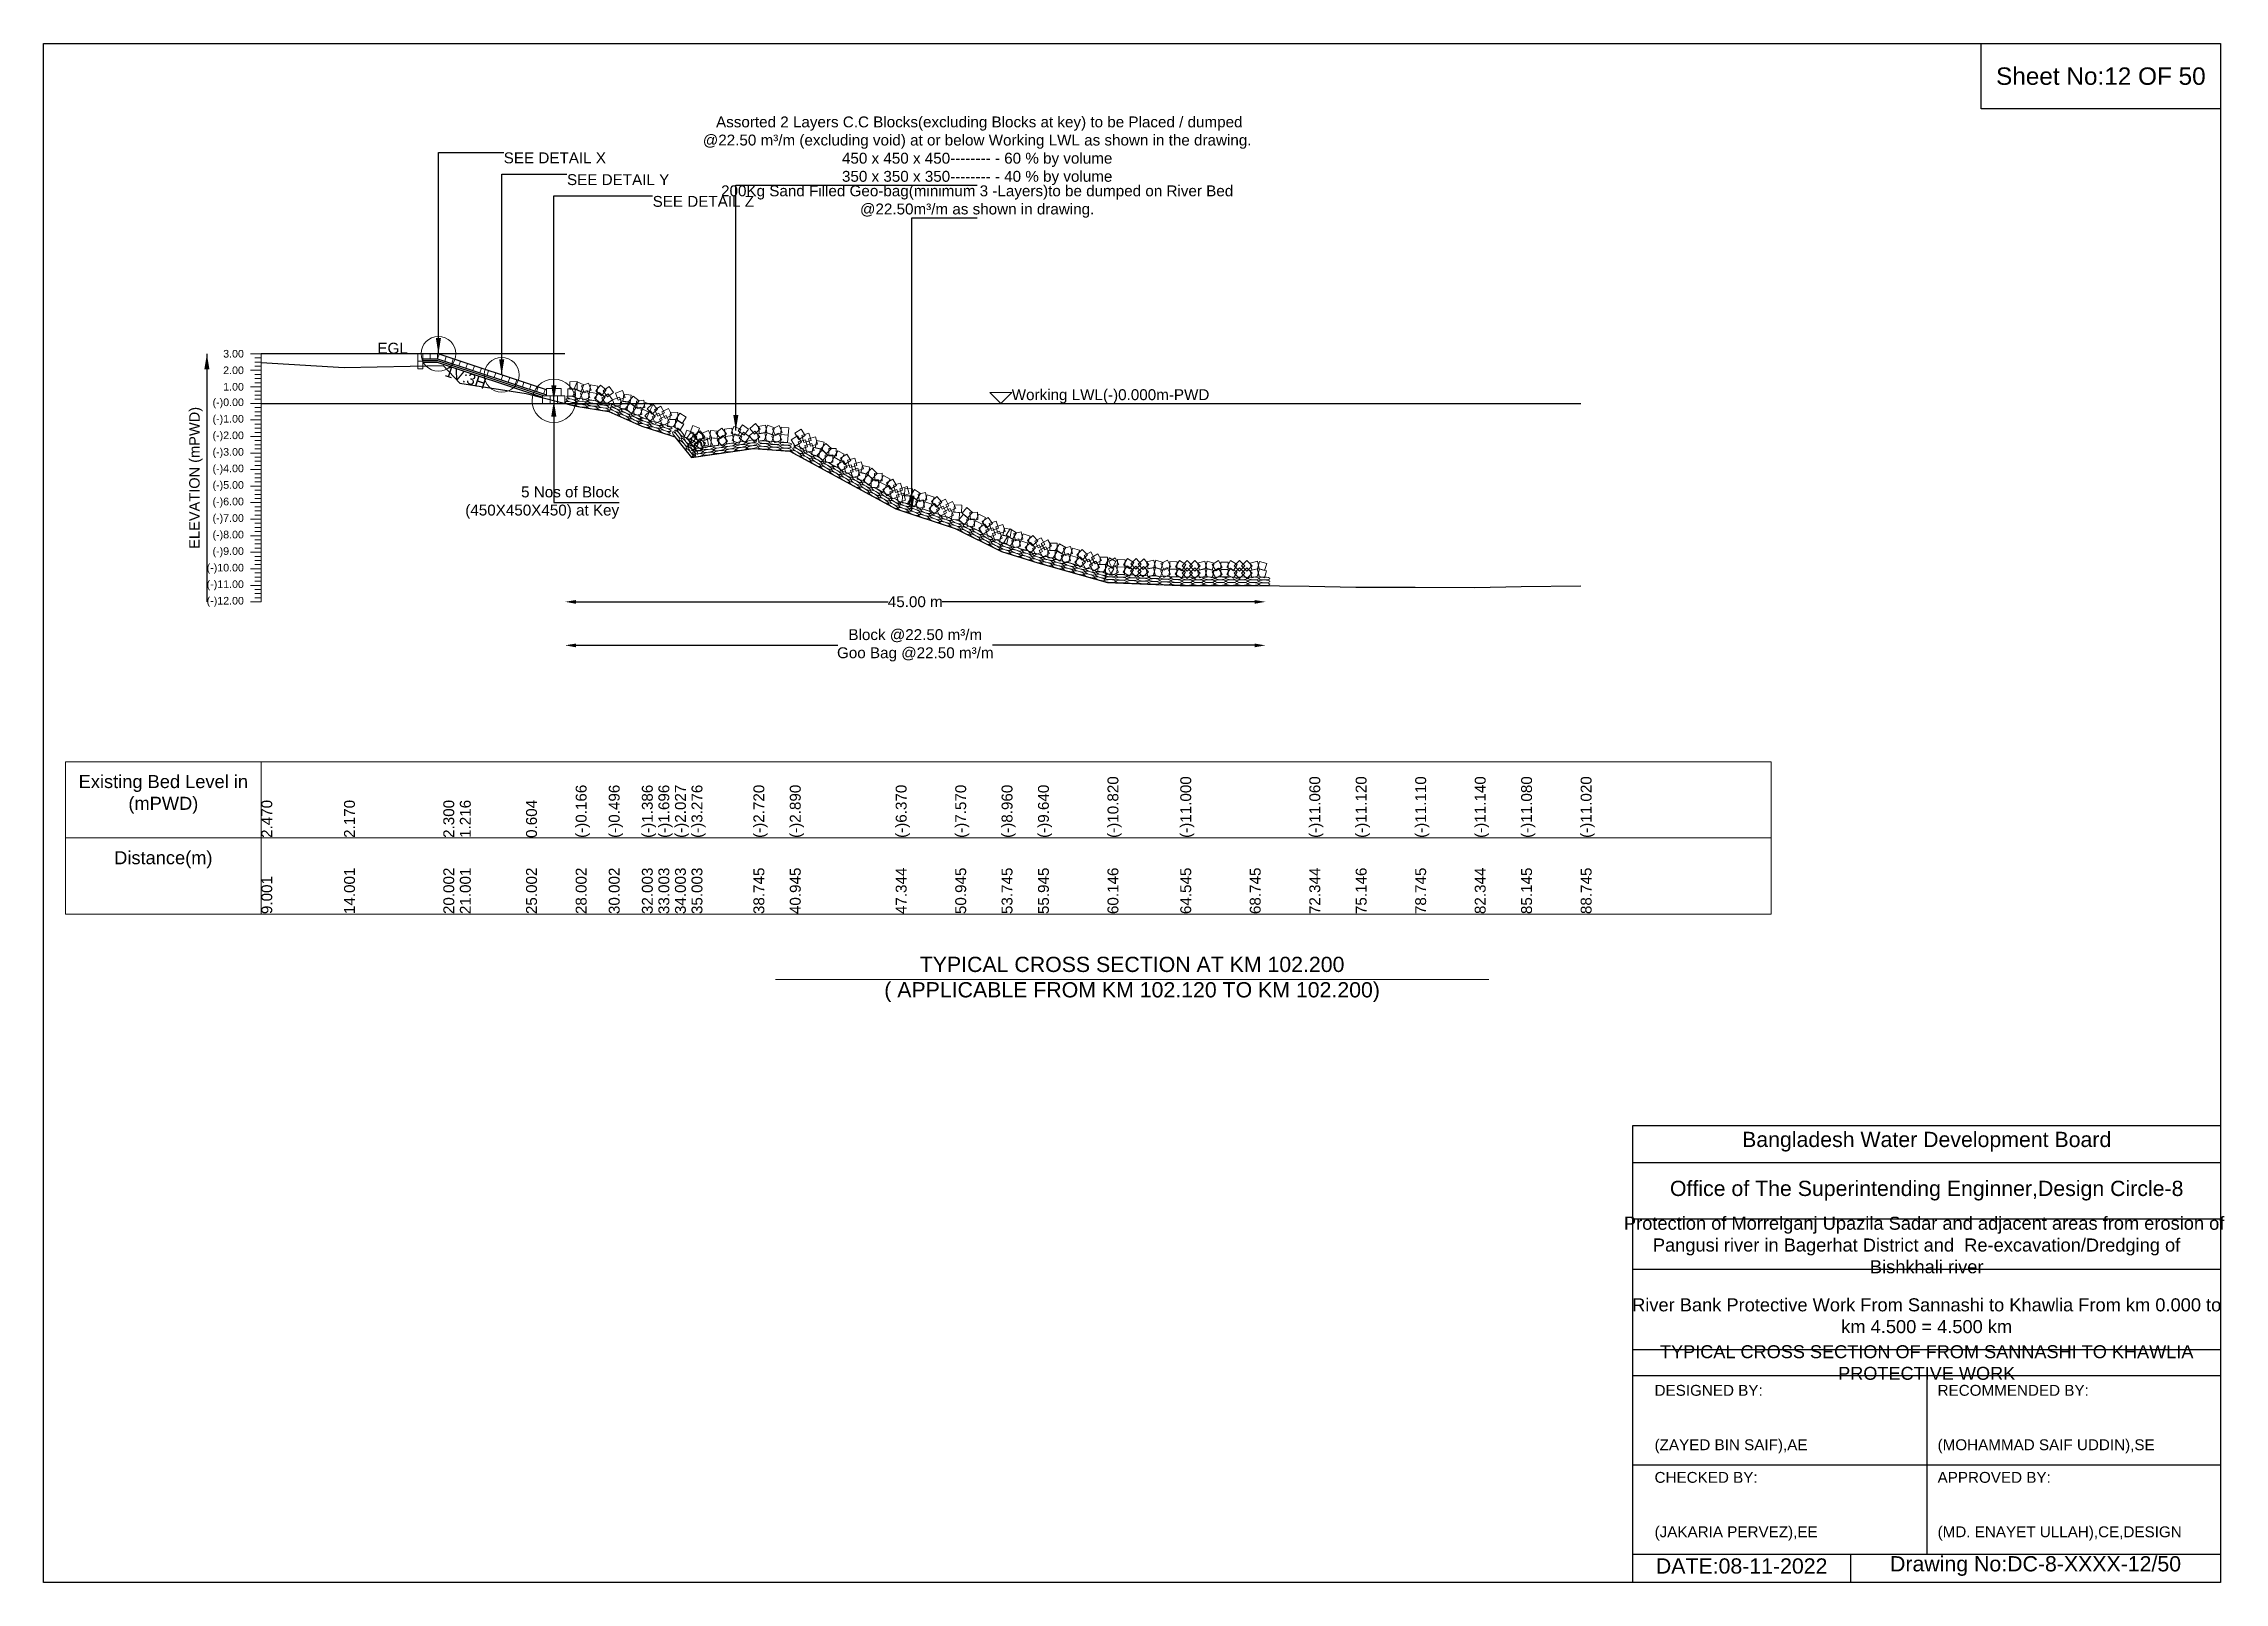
# Model space of a CAD drawing. Header units: inches. Extents: x 89000 to 845017, y -7071 to 0.
# Drawn here: x 265000 to 275017, y -7071 to 0 of the extents above; entities that cross this region are included whole.
import ezdxf

# ---------------------------------------------------------------- set-up
doc = ezdxf.new("R2010")
doc.units = ezdxf.units.IN
doc.header["$LTSCALE"] = 7
doc.header["$MEASUREMENT"] = 0
for name, color, linetype, lineweight in [('Cross section Data Border', 7, 'Continuous', 9), ('Cross Section Labels', 7, 'Continuous', 9), ('Existing_Bed_Level for Xsection', 7, 'Continuous', 25), ('Long Section Labels', 7, 'Continuous', 9)]:
    doc.layers.add(name, color=color, linetype=linetype, lineweight=lineweight)
doc.styles.get("Standard").update_dxf_attribs({"font": 'arial.ttf'})
doc.dimstyles.new('Appron Lebeling Style', dxfattribs={"dimtxt": 50, "dimasz": 50, "dimexe": 0.18, "dimexo": 0.0625, "dimgap": 0.09, "dimtad": 0, "dimtih": 1, "dimtoh": 1, "dimdec": 4, "dimzin": 0, "dimdsep": 46, "dimtxsty": 'Standard', "dimcen": 0.09, "dimse1": 1, "dimse2": 1, "dimadec": 0, "dimazin": 0, "dimtfac": 1, "dimtdec": 4, "dimtofl": 0, "dimtmove": 0, "dimatfit": 3, "dimfxl": 1, "dimtolj": 1, "dimtzin": 0, "dimarcsym": 0})
doc.dimstyles.get("Standard").update_dxf_attribs({"dimtxt": 0.18, "dimasz": 0.18, "dimexe": 0.18, "dimexo": 0.0625, "dimgap": 0.09, "dimtad": 0, "dimtih": 1, "dimtoh": 1, "dimdec": 4, "dimzin": 0, "dimdsep": 46, "dimtxsty": 'Standard', "dimcen": 0.09, "dimadec": 0, "dimazin": 0, "dimtfac": 1, "dimtdec": 4, "dimtofl": 0, "dimtmove": 0, "dimatfit": 3, "dimfxl": 1, "dimtolj": 1, "dimtzin": 0, "dimarcsym": 0})

msp = doc.modelspace()

# ---------------------------------------------------------------- texts
at = {"attachment_point": 5}
for s, insert, char_height in [('Sheet No:12 OF 50', (274450, -150), 80), ('Bangladesh Water Development Board', (273650, -5046), 70), ('Office of The Superintending Enginner,Design Circle-8', (273650, -5271), 70)]:
    msp.add_mtext(s, dxfattribs=dict(at, insert=insert, char_height=char_height))
for s, insert, char_height, width, attachment_point in [('Protection of Morrelganj Upazila Sadar and adjacent areas from erosion of  Pangusi river in Bagerhat District and  Re-excavation/Dredging of     Bishkhali river', (273650, -5521), 60, 2800, 5), ('River Bank Protective Work From Sannashi to Khawlia From km 0.000 to km 4.500 = 4.500 km', (273650, -5846), 60, 2700, 5), ('TYPICAL CROSS SECTION OF FROM SANNASHI TO KHAWLIA PROTECTIVE WORK', (273650, -6061), 59.5765532, 2800, 5), ('DESIGNED BY:^J^J^J(ZAYED BIN SAIF),AE', (272400, -6321), 50, 1400, 4), ('RECOMMENDED BY:^J^J^J(MOHAMMAD SAIF UDDIN),SE', (273700, -6321), 50, 1400, 4), ('CHECKED BY:^J^J^J(JAKARIA PERVEZ),EE', (272400, -6721), 50, 1400, 4), ('APPROVED BY:^J^J^J(MD. ENAYET ULLAH),CE,DESIGN', (273700, -6721), 50, 1400, 4), ('DATE:08-11-2022', (272800, -6996), 70, 1400, 5), ('Drawing No:DC-8-XXXX-12/50', (274150, -6996), 70, 2200, 5)]:
    msp.add_mtext(s, dxfattribs=dict(insert=insert, char_height=char_height, width=width, attachment_point=attachment_point))
at = {"layer": 'Cross section Data Border', "char_height": 60, "width": 800, "attachment_point": 5}
for s, insert in [('Existing Bed Level in (mPWD)', (265550, -3450)), ('Distance(m)', (265550, -3750))]:
    msp.add_mtext(s, dxfattribs=dict(at, insert=insert))
at = {"layer": 'Cross Section Labels'}
for s, insert, char_height, attachment_point in [(' Assorted 2 Layers C.C Blocks(excluding Blocks at key) to be Placed / dumped^J@22.50 m³/m (excluding void) at or below Working LWL as shown in the drawing.^J450 x 450 x 450-------- - 60 % by volume^J350 x 350 x 350-------- - 40 % by volume', (269288.30456, -650), 50, 8), ('SEE DETAIL X', (267113.53307, -500), 50, 1), ('SEE DETAIL Y', (267404.23307, -600), 50, 1), ('SEE DETAIL Z', (267797.53307, -700), 50, 1), ('200Kg Sand Filled Geo-bag(minimum 3 -Layers)to be dumped on River Bed^J@22.50m³/m as shown in drawing.', (269288.30456, -800), 50, 8), ('EGL', (266673.03314, -1425.36), 50, 9), ('Working LWL(-)0.000m-PWD', (269446.93307, -1653.36), 50, 7), ('5 Nos of Block ^J(450X450X450) at Key', (267643.63307, -2109.36), 50, 6), ('TYPICAL CROSS SECTION AT KM 102.200^J( APPLICABLE FROM KM 102.120 TO KM 102.200)', (270000, -4300), 70, 5)]:
    msp.add_mtext(s, dxfattribs=dict(at, insert=insert, char_height=char_height, attachment_point=attachment_point))
at = {"layer": 'Cross Section Labels', "insert": (266946.86641, -1509.85997), "char_height": 50, "attachment_point": 2, "rotation": 341.565051177}
msp.add_mtext('1V:3H', dxfattribs=at)
at = {"layer": 'Long Section Labels', "char_height": 35, "attachment_point": 6}
for s, insert in [('3.00', (265920, -1425.36)), ('2.00', (265920, -1501.36)), ('1.00', (265920, -1577.36)), ('(-)0.00', (265920, -1653.36)), ('(-)1.00', (265920, -1729.36)), ('(-)2.00', (265920, -1805.36)), ('(-)3.00', (265920, -1881.36)), ('(-)4.00', (265920, -1957.36)), ('(-)5.00', (265920, -2033.36)), ('(-)6.00', (265920, -2109.36)), ('(-)7.00', (265920, -2185.36)), ('(-)8.00', (265920, -2261.36)), ('(-)10.00', (265920, -2413.36)), ('(-)9.00', (265920, -2337.36)), ('(-)11.00', (265920, -2489.36)), ('(-)12.00', (265920, -2565.36))]:
    msp.add_mtext(s, dxfattribs=dict(at, insert=insert))
at = {"layer": 'Long Section Labels', "rotation": 90}
for s, insert, char_height, attachment_point in [('ELEVATION (mPWD)', (265700, -1995.36), 48, 5), ('(-)10.820', (269887.01146, -3650), 50, 1), ('(-)11.000', (270221.3831, -3650), 50, 1), ('(-)11.000', (270221.3831, -3650), 50, 1), ('(-)11.060', (270814.09921, -3650), 50, 1), ('(-)11.120', (271026.989, -3650), 50, 1), ('(-)11.110', (271300.52274, -3650), 50, 1), ('(-)11.140', (271574.09918, -3650), 50, 1), ('(-)11.080', (271786.97843, -3650), 50, 1), ('(-)11.020', (272060.52006, -3650), 50, 1), ('2.470', (266000, -3650), 50, 1), ('2.170', (266380.03044, -3650), 50, 1), ('2.300', (266836.04871, -3650), 50, 1), ('1.216', (266912.03655, -3650), 50, 1), ('0.604', (267216.07915, -3650), 50, 1), ('(-)0.166', (267444.08828, -3650), 50, 1), ('(-)0.496', (267596.10958, -3650), 50, 1), ('(-)1.386', (267748.13088, -3650), 50, 1), ('(-)1.696', (267824.11872, -3650), 50, 1), ('(-)2.027', (267900.15218, -3650), 50, 1), ('(-)3.276', (267976.14002, -3650), 50, 1), ('(-)2.720', (268260.54728, -3650), 50, 1), ('(-)2.890', (268427.72838, -3650), 50, 1), ('(-)6.370', (268914.09935, -3650), 50, 1), ('(-)7.570', (269187.72261, -3650), 50, 1), ('(-)8.960', (269400.5338, -3650), 50, 1), ('(-)9.640', (269567.72049, -3650), 50, 1), ('14.001', (266380.03044, -4000), 50, 1), ('20.002', (266836.04871, -4000), 50, 1), ('21.001', (266912.03655, -4000), 50, 1), ('25.002', (267216.07915, -4000), 50, 1), ('28.002', (267444.08828, -4000), 50, 1), ('30.002', (267596.10958, -4000), 50, 1), ('32.003', (267748.13088, -4000), 50, 1), ('33.003', (267824.11872, -4000), 50, 1), ('34.003', (267900.15218, -4000), 50, 1), ('35.003', (267976.14002, -4000), 50, 1), ('38.745', (268260.54728, -4000), 50, 1), ('40.945', (268427.72838, -4000), 50, 1), ('47.344', (268914.09935, -4000), 50, 1), ('50.945', (269187.72261, -4000), 50, 1), ('53.745', (269400.5338, -4000), 50, 1), ('55.945', (269567.72049, -4000), 50, 1), ('60.146', (269887.01146, -4000), 50, 1), ('64.545', (270221.3831, -4000), 50, 1), ('68.745', (270540.52619, -4000), 50, 1), ('72.344', (270814.09921, -4000), 50, 1), ('75.146', (271026.989, -4000), 50, 1), ('78.745', (271300.52274, -4000), 50, 1), ('82.344', (271574.09918, -4000), 50, 1), ('85.145', (271786.97843, -4000), 50, 1), ('88.745', (272060.52006, -4000), 50, 1), ('9.001', (266000, -4000), 50, 1)]:
    msp.add_mtext(s, dxfattribs=dict(at, insert=insert, char_height=char_height, attachment_point=attachment_point))

# ---------------------------------------------------------------- blocks, each defined once
blk = doc.blocks.new('*D17')
at = {"layer": 'Cross Section Labels', "color": 0, "lineweight": -2, "transparency": 16777216}
for p, q in [((267445, -2565), (268880, -2565)), ((270563, -2565), (269127, -2565))]:
    blk.add_line(p, q, dxfattribs=at)
at = {"layer": 'Cross Section Labels', "color": 0, "transparency": 16777216}
for points in [[(267445, -2557), (267445, -2574), (267395, -2565)], [(270563, -2557), (270563, -2574), (270613, -2565)]]:
    blk.add_solid(points, dxfattribs=at)
at = {"layer": 'Defpoints', "color": 0, "transparency": 16777216}
for p in [(267395, -1653), (270613, -2491), (270613, -2565)]:
    blk.add_point(p, dxfattribs=at)
at = {"layer": 'Cross Section Labels', "color": 0, "transparency": 16777216, "insert": (269004, -2565), "char_height": 50, "attachment_point": 5}
blk.add_mtext('\\A1;45.00 m', dxfattribs=at)
blk = doc.blocks.new('*D18')
at = {"layer": 'Cross Section Labels', "color": 0, "lineweight": -2, "transparency": 16777216}
for p, q in [((267445, -2765), (268648, -2765)), ((270563, -2765), (269359, -2765))]:
    blk.add_line(p, q, dxfattribs=at)
at = {"layer": 'Cross Section Labels', "color": 0, "transparency": 16777216}
for points in [[(267445, -2757), (267445, -2774), (267395, -2765)], [(270563, -2757), (270563, -2774), (270613, -2765)]]:
    blk.add_solid(points, dxfattribs=at)
at = {"layer": 'Defpoints', "color": 0, "transparency": 16777216}
for p in [(267395, -1653), (270613, -2491), (270613, -2765)]:
    blk.add_point(p, dxfattribs=at)
at = {"layer": 'Cross Section Labels', "color": 0, "transparency": 16777216, "insert": (269004, -2765), "char_height": 50, "attachment_point": 5}
blk.add_mtext('\\A1;Block @22.50 m³/m ^JGoo Bag @22.50 m³/m ', dxfattribs=at)

# ---------------------------------------------------------------- dimensions: what is measured, and where the dimension line sits
at = {"layer": 'Cross Section Labels'}
for base, text, picture, middle in [((270612.78348, -2565.36), '45.00 m', '*D17', (269003.85827, -2565.36)), ((270612.78348, -2765.36), 'Block @22.50 m³/m ^JGoo Bag @22.50 m³/m ', '*D18', (269003.85827, -2765.36))]:
    dim = msp.add_linear_dim(base=base, p1=(267394.93307, -1653.36), p2=(270612.78348, -2490.56441), text=text, dimstyle='Appron Lebeling Style', dxfattribs=at)
    dim.commit()
    dim.dimension.update_dxf_attribs({"geometry": picture, "text_midpoint": middle})

# ---------------------------------------------------------------- linework, layer by layer
for points in [[(265000, 0), (275000, 0), (275000, -7071), (265000, -7071)], [(273900, 0), (275000, 0), (275000, -300), (273900, -300)]]:
    msp.add_lwpolyline(points, close=True)
for points in [[(272300, -7071), (272300, -4971), (275000, -4971)], [(272300, -5141), (275000, -5141)], [(272300, -5401), (275000, -5401)], [(272300, -5631), (275000, -5631)], [(272300, -6001), (275000, -6001)], [(272300, -6121), (275000, -6121)], [(273650, -6121), (273650, -6941)], [(272300, -6531), (275000, -6531)], [(272300, -6941), (275000, -6941)], [(273300, -6941), (273300, -7071)]]:
    msp.add_lwpolyline(points)
at = {"layer": 'Cross section Data Border'}
msp.add_lwpolyline([(265100, -3300), (272935.47774, -3300), (272935.47774, -4000), (265100, -4000)], close=True, dxfattribs=at)
for points in [[(266000, -3300), (266000, -4000)], [(265100, -3650), (272935.47774, -3650)]]:
    msp.add_lwpolyline(points, dxfattribs=at)
at = {"layer": 'Cross Section Labels'}
msp.add_lwpolyline([(269396.93307, -1653.36), (269446.93307, -1603.36), (269346.93307, -1603.36)], close=True, dxfattribs=at)
msp.add_lwpolyline([(268362, -4300), (270000, -4300), (271638, -4300)], dxfattribs=at)
for centre, radius in [((266813.53307, -1425.36), 80), ((267104.23307, -1522.26), 80), ((267343.63307, -1641.96), 100)]:
    msp.add_circle(centre, radius, dxfattribs=at)
at = {"layer": 'Existing_Bed_Level for Xsection'}
for points in [[(267394.93307, -1425.36), (266000, -1425.36)], [(266000, -1465.64), (266380.03044, -1488.44), (266836.04871, -1478.56), (266912.03655, -1560.944), (267216.07915, -1607.456), (267444.08828, -1665.976), (267596.10958, -1691.056), (267748.13088, -1758.696), (267824.11872, -1782.256), (267900.15218, -1807.412), (267976.14002, -1902.336), (268260.54728, -1860.08), (268427.72838, -1873), (268914.09935, -2137.48), (269187.72261, -2228.68), (269400.5338, -2334.32), (269567.72049, -2386), (269887.01146, -2475.68), (270221.3831, -2489.36), (270540.52619, -2489.36), (270814.09921, -2493.92), (271026.989, -2498.48), (271300.52274, -2497.72), (271574.09918, -2500), (271786.97843, -2495.44), (272060.52006, -2490.88)], [(267309.43307, -1590.66), (266817.04313, -1426.53002), (266813.53307, -1425.36), (266809.83314, -1425.36), (266741.43314, -1425.36)], [(266741.43314, -1448.16), (266809.83314, -1448.16), (267309.43307, -1614.69331)], [(266741.43314, -1455.76), (266808.59983, -1455.76), (267298.79983, -1619.16)], [(266741.43314, -1463.36), (266807.36652, -1463.36), (267292.33307, -1625.01552)], [(266000, -1653.36), (272060.52006, -1653.36)]]:
    msp.add_lwpolyline(points, dxfattribs=at)
at = {"layer": 'Long Section Labels'}
for points in [[(266000, -1425.36), (265950, -1425.36)], [(266000, -1501.36), (265950, -1501.36)], [(266000, -1444.36), (265970, -1444.36)], [(266000, -1463.36), (265970, -1463.36)], [(266000, -1482.36), (265970, -1482.36)], [(266000, -2565.36), (266000, -2489.36), (266000, -2413.36), (266000, -2337.36), (266000, -2261.36), (266000, -2185.36), (266000, -2109.36), (266000, -2033.36), (266000, -1957.36), (266000, -1881.36), (266000, -1805.36), (266000, -1729.36), (266000, -1653.36), (266000, -1577.36), (266000, -1501.36), (266000, -1425.36)], [(266000, -1577.36), (265950, -1577.36)], [(266000, -1520.36), (265970, -1520.36)], [(266000, -1539.36), (265970, -1539.36)], [(266000, -1558.36), (265970, -1558.36)], [(266000, -1596.36), (265970, -1596.36)], [(266000, -1653.36), (265950, -1653.36)], [(266000, -1615.36), (265970, -1615.36)], [(266000, -1634.36), (265970, -1634.36)], [(266000, -1672.36), (265970, -1672.36)], [(266000, -1691.36), (265970, -1691.36)], [(266000, -1729.36), (265950, -1729.36)], [(266000, -1710.36), (265970, -1710.36)], [(266000, -1748.36), (265970, -1748.36)], [(266000, -1767.36), (265970, -1767.36)], [(266000, -1786.36), (265970, -1786.36)], [(266000, -1805.36), (265950, -1805.36)], [(266000, -1881.36), (265950, -1881.36)], [(266000, -1824.36), (265970, -1824.36)], [(266000, -1843.36), (265970, -1843.36)], [(266000, -1862.36), (265970, -1862.36)], [(266000, -1900.36), (265970, -1900.36)], [(266000, -1957.36), (265950, -1957.36)], [(266000, -1919.36), (265970, -1919.36)], [(266000, -1938.36), (265970, -1938.36)], [(266000, -1976.36), (265970, -1976.36)], [(266000, -1995.36), (265970, -1995.36)], [(266000, -2033.36), (265950, -2033.36)], [(266000, -2014.36), (265970, -2014.36)], [(266000, -2052.36), (265970, -2052.36)], [(266000, -2071.36), (265970, -2071.36)], [(266000, -2090.36), (265970, -2090.36)], [(266000, -2109.36), (265950, -2109.36)], [(266000, -2185.36), (265950, -2185.36)], [(266000, -2128.36), (265970, -2128.36)], [(266000, -2147.36), (265970, -2147.36)], [(266000, -2166.36), (265970, -2166.36)], [(266000, -2261.36), (265950, -2261.36)], [(266000, -2204.36), (265970, -2204.36)], [(266000, -2223.36), (265970, -2223.36)], [(266000, -2242.36), (265970, -2242.36)], [(266000, -2280.36), (265970, -2280.36)], [(266000, -2299.36), (265970, -2299.36)], [(266000, -2337.36), (265950, -2337.36)], [(266000, -2318.36), (265970, -2318.36)], [(266000, -2356.36), (265970, -2356.36)], [(266000, -2375.36), (265970, -2375.36)], [(266000, -2394.36), (265970, -2394.36)], [(266000, -2413.36), (265950, -2413.36)], [(266000, -2489.36), (265950, -2489.36)], [(266000, -2432.36), (265970, -2432.36)], [(266000, -2451.36), (265970, -2451.36)], [(266000, -2470.36), (265970, -2470.36)], [(266000, -2565.36), (265950, -2565.36)], [(266000, -2508.36), (265970, -2508.36)], [(266000, -2527.36), (265970, -2527.36)], [(266000, -2546.36), (265970, -2546.36)]]:
    msp.add_lwpolyline(points, dxfattribs=at)
for points in [[(266741.43314, -1425.36), (266718.63314, -1425.36), (266718.63314, -1459.56), (266741.43314, -1459.56)], [(266741.43314, -1459.56), (266718.63314, -1459.56), (266718.63314, -1493.76), (266741.43314, -1493.76)], [(266775.63314, -1425.36), (266741.43314, -1425.36), (266741.43314, -1448.16), (266775.63314, -1448.16)], [(266809.83314, -1425.36), (266775.63314, -1425.36), (266775.63314, -1448.16), (266809.83314, -1448.16)], [(266849.4881, -1437.34501), (266817.04313, -1426.53002), (266809.83314, -1448.16), (266842.27811, -1458.97499)], [(266881.93307, -1448.16), (266849.4881, -1437.34501), (266842.27811, -1458.97499), (266874.72307, -1469.78998)], [(266914.37804, -1458.97499), (266881.93307, -1448.16), (266874.72307, -1469.78998), (266907.16804, -1480.60497)], [(266946.823, -1469.78998), (266914.37804, -1458.97499), (266907.16804, -1480.60497), (266939.61301, -1491.41996)], [(266979.26797, -1480.60497), (266946.823, -1469.78998), (266939.61301, -1491.41996), (266972.05798, -1502.23495)], [(267011.71294, -1491.41996), (266979.26797, -1480.60497), (266972.05798, -1502.23495), (267004.50295, -1513.04994)], [(267044.15791, -1502.23495), (267011.71294, -1491.41996), (267004.50295, -1513.04994), (267036.94792, -1523.86493)], [(267076.60288, -1513.04994), (267044.15791, -1502.23495), (267036.94792, -1523.86493), (267069.39289, -1534.67992)], [(267109.04785, -1523.86493), (267076.60288, -1513.04994), (267069.39289, -1534.67992), (267101.83786, -1545.49491)], [(267141.49282, -1534.67992), (267109.04785, -1523.86493), (267101.83786, -1545.49491), (267134.28282, -1556.3099)], [(267173.93779, -1545.49491), (267141.49282, -1534.67992), (267134.28282, -1556.3099), (267166.72779, -1567.12489)], [(267206.38276, -1556.3099), (267173.93779, -1545.49491), (267166.72779, -1567.12489), (267199.17276, -1577.93988)], [(267238.82772, -1567.12489), (267206.38276, -1556.3099), (267199.17276, -1577.93988), (267231.61773, -1588.75486)], [(267271.27269, -1577.93988), (267238.82772, -1567.12489), (267231.61773, -1588.75486), (267264.0627, -1599.56985)], [(267303.71766, -1588.75486), (267271.27269, -1577.93988), (267264.0627, -1599.56985), (267296.50767, -1610.38484)], [(267343.63307, -1584.96), (267309.43307, -1584.96), (267309.43307, -1619.16), (267343.63307, -1619.16)], [(267377.83307, -1584.96), (267343.63307, -1584.96), (267343.63307, -1619.16), (267377.83307, -1619.16)], [(267442.29789, -1586.22157), (267408.09987, -1586.58978), (267408.46807, -1620.7878), (267442.66609, -1620.41959)], [(267450.79997, -1553.09523), (267416.60196, -1553.46344), (267416.97016, -1587.66145), (267451.16818, -1587.29325)], [(267476.35898, -1602.43413), (267445.20857, -1588.31705), (267431.0915, -1619.46747), (267462.24191, -1633.58454)], [(267481.92594, -1568.69026), (267450.77553, -1554.57318), (267436.65845, -1585.72359), (267467.80887, -1599.84067)], [(267497.46016, -1594.49506), (267465.44642, -1606.52671), (267477.47806, -1638.54045), (267509.4918, -1626.50881)], [(267503.02712, -1560.75119), (267471.01338, -1572.78283), (267483.04502, -1604.79657), (267515.05876, -1592.76493)], [(267540.8684, -1607.99626), (267507.12453, -1602.4293), (267501.55757, -1636.17317), (267535.30144, -1641.74013)], [(267546.43536, -1574.25238), (267512.69149, -1568.68543), (267507.12453, -1602.4293), (267540.8684, -1607.99626)], [(267584.58871, -1591.52014), (267558.13615, -1569.84291), (267536.45893, -1596.29546), (267562.91148, -1617.97269)], [(267598.21363, -1575.61581), (267570.40874, -1595.52883), (267590.32176, -1623.33371), (267618.12664, -1603.42069)], [(267670.78521, -1625.69917), (267658.50856, -1593.77859), (267626.58797, -1606.05524), (267638.86462, -1637.97582)], [(267326.53307, -1619.16), (267292.33307, -1619.16), (267292.33307, -1653.36), (267326.53307, -1653.36)], [(267360.73307, -1619.16), (267326.53307, -1619.16), (267326.53307, -1653.36), (267360.73307, -1653.36)], [(267394.93307, -1619.16), (267360.73307, -1619.16), (267360.73307, -1653.36), (267394.93307, -1653.36)], [(267579.02175, -1625.26401), (267552.5692, -1603.58678), (267530.89197, -1630.03934), (267557.34452, -1651.71657)], [(267592.64667, -1609.35968), (267564.84178, -1629.2727), (267584.7548, -1657.07759), (267612.55968, -1637.16457)], [(267656.88241, -1656.94581), (267644.60576, -1625.02522), (267612.68517, -1637.30187), (267624.96182, -1669.22246)], [(267685.58861, -1646.80352), (267651.8073, -1641.46845), (267646.47223, -1675.24976), (267680.25354, -1680.58483)], [(267699.49142, -1615.55689), (267665.71011, -1610.22181), (267660.37503, -1644.00313), (267694.15634, -1649.3382)], [(267721.32752, -1672.40061), (267694.74822, -1650.87898), (267673.22658, -1677.45828), (267699.80589, -1698.97991)], [(267735.23032, -1641.15398), (267708.65102, -1619.63234), (267687.12939, -1646.21165), (267713.70869, -1667.73328)], [(267743.74926, -1670.0439), (267709.73534, -1673.60667), (267713.29811, -1707.62059), (267747.31203, -1704.05782)], [(267757.65206, -1638.79727), (267723.63814, -1642.36004), (267727.20091, -1676.37396), (267761.21483, -1672.81119)], [(267782.34504, -1694.06314), (267751.0984, -1680.16033), (267737.1956, -1711.40697), (267768.44223, -1725.30977)], [(267796.24784, -1662.8165), (267765.00121, -1648.9137), (267751.0984, -1680.16033), (267782.34504, -1694.06314)], [(267809.93343, -1712.8069), (267786.69291, -1687.7167), (267761.60271, -1710.95722), (267784.84322, -1736.04742)], [(267820.06148, -1680.14098), (267796.82097, -1655.05078), (267771.73076, -1678.2913), (267794.97128, -1703.3815)], [(267825.6048, -1698.91468), (267795.33855, -1714.8393), (267811.26317, -1745.10556), (267841.52943, -1729.18093)], [(267835.73286, -1666.24875), (267805.4666, -1682.17338), (267821.39123, -1712.43964), (267851.65749, -1696.51501)], [(267885.74524, -1707.77405), (267870.37011, -1677.22498), (267839.82104, -1692.60011), (267855.19617, -1723.14918)], [(267913.30691, -1694.84089), (267879.16346, -1692.87487), (267877.19744, -1727.01831), (267911.34088, -1728.98433)], [(267951.40339, -1716.77576), (267922.82485, -1697.98994), (267904.03903, -1726.56848), (267932.61757, -1745.3543)], [(267875.00272, -1740.24308), (267859.62758, -1709.69402), (267829.07852, -1725.06915), (267844.45365, -1755.61821)], [(267902.56439, -1727.30992), (267868.42094, -1725.3439), (267866.45492, -1759.48734), (267900.59836, -1761.45337)], [(267940.66087, -1749.24479), (267912.08233, -1730.45898), (267893.29651, -1759.03752), (267921.87505, -1777.82333)], [(267986.81294, -1788.91178), (267954.96139, -1776.45711), (267942.50673, -1808.30866), (267974.35828, -1820.76333)], [(267973.65282, -1787.20843), (267953.2754, -1814.67479), (267980.74177, -1835.0522), (268001.11918, -1807.58584)], [(268010.06872, -1827.97232), (267988.69581, -1801.27328), (267961.99677, -1822.64619), (267983.36968, -1849.34523)], [(268013.51198, -1767.53886), (267981.66043, -1755.0842), (267969.20577, -1786.93575), (268001.05732, -1799.39042)], [(268034.94501, -1802.54068), (268007.46243, -1782.18514), (267987.10689, -1809.66772), (268014.58947, -1830.02326)], [(268036.76776, -1806.59941), (268015.39485, -1779.90037), (267988.69581, -1801.27328), (268010.06872, -1827.97232)], [(268053.73248, -1778.58356), (268022.36009, -1792.20021), (268035.97674, -1823.5726), (268067.34913, -1809.95595)], [(268097.62502, -1781.01768), (268063.64898, -1777.11021), (268059.74151, -1811.08626), (268093.71756, -1814.99372)], [(268115.28449, -1767.00226), (268088.48834, -1788.25329), (268109.73937, -1815.04944), (268136.53552, -1793.79841)], [(268120.3106, -1800.83092), (268093.51445, -1822.08195), (268114.76548, -1848.8781), (268141.56163, -1827.62707)], [(268160.74186, -1766.57235), (268126.9132, -1771.59847), (268131.93931, -1805.42712), (268165.76797, -1800.40101)], [(268165.76797, -1800.40101), (268131.93931, -1805.42712), (268136.96543, -1839.25578), (268170.79409, -1834.22967)], [(268202.34904, -1771.33636), (268170.53199, -1758.79383), (268157.98945, -1790.61088), (268189.8065, -1803.15342)], [(268207.37515, -1805.16502), (268175.5581, -1792.62249), (268163.01557, -1824.43954), (268194.83262, -1836.98207)], [(268210.45343, -1752.02562), (268190.07602, -1779.49198), (268217.54238, -1799.86939), (268237.91979, -1772.40303)], [(268215.47954, -1785.85428), (268195.10213, -1813.32064), (268222.5685, -1833.69805), (268242.94591, -1806.23169)], [(268289.48211, -1806.27991), (268267.22396, -1780.31426), (268241.25831, -1802.57242), (268263.51647, -1828.53806)], [(268292.11728, -1772.18158), (268269.85913, -1746.21594), (268243.89348, -1768.47409), (268266.15164, -1794.43973)], [(268313.13382, -1787.10939), (268279.51659, -1793.39605), (268285.80326, -1827.01327), (268319.42048, -1820.72661)], [(268315.76899, -1753.01106), (268282.15176, -1759.29772), (268288.43843, -1792.91495), (268322.05565, -1786.62828)], [(268355.38151, -1799.259), (268323.12937, -1787.88186), (268311.75222, -1820.134), (268344.00436, -1831.51114)], [(268358.01668, -1765.16067), (268325.76454, -1753.78353), (268314.38739, -1786.03567), (268346.63953, -1797.41281)], [(268375.71913, -1789.52916), (268344.86269, -1804.27773), (268359.61126, -1835.13417), (268390.46769, -1820.3856)], [(268378.3543, -1755.43084), (268347.49786, -1770.17941), (268362.24643, -1801.03584), (268393.10286, -1786.28728)], [(268420.13027, -1799.23526), (268386.03194, -1796.60009), (268383.39677, -1830.69842), (268417.4951, -1833.33358)], [(268422.76544, -1765.13693), (268388.66711, -1762.50176), (268386.03194, -1796.60009), (268420.13027, -1799.23526)], [(268481.30262, -1831.40746), (268463.43432, -1802.24646), (268434.27332, -1820.11476), (268452.14162, -1849.27576)], [(268497.64063, -1801.36234), (268479.77233, -1772.20134), (268450.61133, -1790.06964), (268468.47963, -1819.23064)], [(268515.73228, -1790.81349), (268482.93059, -1800.49282), (268492.60992, -1833.29451), (268525.41161, -1823.61518)], [(267978.67893, -1821.03709), (267958.30152, -1848.50345), (267985.76788, -1868.88086), (268006.14529, -1841.4145)], [(268026.89846, -1866.3209), (268021.71826, -1832.51549), (267987.91285, -1837.6957), (267993.09306, -1871.5011)], [(268039.97112, -1836.36933), (268012.48854, -1816.0138), (267992.13301, -1843.49638), (268019.61559, -1863.85192)], [(268053.5975, -1844.94799), (268048.4173, -1811.14258), (268014.61189, -1816.32279), (268019.7921, -1850.12819)], [(268058.75859, -1812.41222), (268027.3862, -1826.02887), (268041.00286, -1857.40126), (268072.37524, -1843.78461)], [(268102.65114, -1814.84634), (268068.67509, -1810.93887), (268064.76763, -1844.91492), (268098.74368, -1848.82238)], [(268499.39427, -1820.85862), (268466.59258, -1830.53795), (268476.27191, -1863.33963), (268509.0736, -1853.6603)], [(268539.12792, -1869.98139), (268529.42247, -1837.18743), (268496.6285, -1846.89288), (268506.33395, -1879.68684)], [(268555.46593, -1839.93627), (268545.76048, -1807.1423), (268512.96651, -1816.84775), (268522.67196, -1849.64172)], [(268568.5483, -1862.14856), (268535.29675, -1854.15018), (268527.29836, -1887.40173), (268560.54992, -1895.40012)], [(268584.88632, -1832.10344), (268551.63476, -1824.10505), (268543.63638, -1857.35661), (268576.88793, -1865.35499)], [(268602.14375, -1890.5004), (268577.3557, -1866.93787), (268553.79317, -1891.72591), (268578.58122, -1915.28844)], [(268618.48176, -1860.45528), (268593.69371, -1836.89275), (268570.13118, -1861.68079), (268594.91923, -1885.24332)], [(268624.68178, -1889.93001), (268590.49242, -1890.78296), (268591.34538, -1924.97233), (268625.53474, -1924.11937)], [(268641.01979, -1859.88488), (268606.83043, -1860.73784), (268607.68339, -1894.9272), (268641.87275, -1894.07425)], [(268661.25027, -1916.93562), (268631.20515, -1900.59761), (268614.86714, -1930.64273), (268644.91226, -1946.98074)], [(268677.58828, -1886.8905), (268647.54316, -1870.55249), (268631.20515, -1900.59761), (268661.25027, -1916.93562)], [(268707.95649, -1915.72842), (268690.08819, -1886.56742), (268660.92719, -1904.43571), (268678.79549, -1933.59671)], [(268691.61848, -1945.77354), (268673.75018, -1916.61254), (268644.58918, -1934.48084), (268662.45748, -1963.64184)], [(268709.71013, -1935.22469), (268676.90844, -1944.90402), (268686.58777, -1977.70571), (268719.38946, -1968.02638)], [(268726.04814, -1905.17957), (268693.24645, -1914.8589), (268702.92578, -1947.66058), (268735.72747, -1937.98125)], [(268749.44378, -1984.34747), (268739.73833, -1951.5535), (268706.94436, -1961.25895), (268716.64981, -1994.05292)], [(268765.78179, -1954.30234), (268756.07634, -1921.50838), (268723.28237, -1931.21383), (268732.98782, -1964.00779)], [(268778.86416, -1976.51464), (268745.61261, -1968.51625), (268737.61422, -2001.7678), (268770.86578, -2009.76619)], [(268795.20218, -1946.46951), (268761.95062, -1938.47113), (268753.95224, -1971.72268), (268787.20379, -1979.72107)], [(268812.4596, -2004.86647), (268787.67156, -1981.30394), (268764.10903, -2006.09199), (268788.89708, -2029.65452)], [(268828.79762, -1974.82135), (268804.00957, -1951.25882), (268780.44704, -1976.04687), (268805.23509, -1999.6094)], [(268851.33565, -1974.25096), (268817.14629, -1975.10392), (268817.99925, -2009.29328), (268852.18861, -2008.44032)], [(268887.90414, -2001.25657), (268857.85902, -1984.91856), (268841.52101, -2014.96369), (268871.56613, -2031.3017)], [(268918.27235, -2030.09449), (268900.40405, -2000.93349), (268871.24305, -2018.80179), (268889.11135, -2047.96279)], [(268834.99764, -2004.29608), (268800.80828, -2005.14904), (268801.66124, -2039.3384), (268835.8506, -2038.48544)], [(268871.56613, -2031.3017), (268841.52101, -2014.96369), (268825.183, -2045.00881), (268855.22812, -2061.34682)], [(268901.93434, -2060.13961), (268884.06604, -2030.97861), (268854.90504, -2048.84691), (268872.77334, -2078.00791)], [(268920.02599, -2049.59077), (268887.2243, -2059.2701), (268896.90363, -2092.07178), (268929.70532, -2082.39245)], [(268936.364, -2019.54564), (268903.56231, -2029.22497), (268913.24164, -2062.02666), (268946.04333, -2052.34733)], [(268959.75964, -2098.71354), (268950.05419, -2065.91958), (268917.26022, -2075.62503), (268926.96567, -2108.41899)], [(268976.09765, -2068.66842), (268966.3922, -2035.87445), (268933.59823, -2045.5799), (268943.30368, -2078.37387)], [(268979.84137, -2078.43266), (268945.70235, -2076.39128), (268943.66097, -2110.5303), (268977.79999, -2112.57168)], [(268990.65553, -2045.98742), (268956.51651, -2043.94603), (268954.47513, -2078.08505), (268988.61415, -2080.12644)], [(269017.88934, -2100.45156), (268989.35233, -2081.60271), (268970.50348, -2110.13972), (268999.04049, -2128.98857)], [(269028.7035, -2068.00632), (269000.1665, -2049.15747), (268981.31765, -2077.69448), (269009.85465, -2096.54333)], [(269039.97784, -2095.9364), (269006.46825, -2102.77362), (269013.30547, -2136.28321), (269046.81506, -2129.44599)], [(269050.792, -2063.49116), (269017.28242, -2070.32838), (269024.11964, -2103.83796), (269057.62922, -2097.00074)], [(269091.53077, -2083.66318), (269059.08552, -2072.84902), (269048.27136, -2105.29426), (269080.7166, -2116.10843)], [(269126.48681, -2106.72675), (269103.78017, -2081.15238), (269078.2058, -2103.85902), (269100.91244, -2129.43339)], [(269142.44745, -2093.16784), (269111.85235, -2108.45115), (269127.13565, -2139.04625), (269157.73076, -2123.76295)], [(269080.7166, -2116.10843), (269048.27136, -2105.29426), (269037.4572, -2137.73951), (269069.90244, -2148.55367)], [(269115.67265, -2139.17199), (269092.96601, -2113.59762), (269067.39164, -2136.30427), (269090.09828, -2161.87864)], [(269131.63329, -2125.61309), (269101.03818, -2140.89639), (269116.32149, -2171.4915), (269146.9166, -2156.20819)], [(269179.36793, -2167.00409), (269164.06027, -2136.42116), (269133.47734, -2151.72882), (269148.785, -2182.31175)], [(269190.18209, -2134.55884), (269174.87443, -2103.97591), (269144.2915, -2119.28358), (269159.59917, -2149.8665)], [(269206.95808, -2154.1318), (269172.81906, -2152.09041), (269170.77768, -2186.22944), (269204.9167, -2188.27082)], [(269217.77224, -2121.68655), (269183.63322, -2119.64517), (269181.59184, -2153.78419), (269215.73086, -2155.82557)], [(269251.73342, -2184.59671), (269226.08413, -2161.97474), (269203.46215, -2187.62403), (269229.11145, -2210.24601)], [(269266.9399, -2153.96335), (269241.2906, -2131.34137), (269218.66863, -2156.99067), (269244.31792, -2179.61264)], [(269274.23452, -2183.18643), (269240.10073, -2185.31348), (269242.22778, -2219.44727), (269276.36157, -2217.32022)], [(269289.441, -2152.55307), (269255.30721, -2154.68011), (269257.43426, -2188.8139), (269291.56805, -2186.68686)], [(269311.78444, -2208.80988), (269281.15107, -2193.60341), (269265.94459, -2224.23677), (269296.57796, -2239.44325)], [(269326.99092, -2178.17652), (269296.35755, -2162.97004), (269281.15107, -2193.60341), (269311.78444, -2208.80988)], [(269358.41317, -2205.86217), (269339.47009, -2177.38763), (269310.99555, -2196.33071), (269329.93863, -2224.80525)], [(269376.09895, -2194.64614), (269343.68095, -2205.54169), (269354.5765, -2237.9597), (269386.9945, -2227.06415)], [(269343.20669, -2236.49553), (269324.26361, -2208.02099), (269295.78907, -2226.96408), (269314.73215, -2255.43862)], [(269360.89247, -2225.27951), (269328.47447, -2236.17506), (269339.37002, -2268.59306), (269371.78802, -2257.69751)], [(269402.42995, -2272.88674), (269391.50859, -2240.47742), (269359.09927, -2251.39878), (269370.02063, -2283.8081)], [(269417.63643, -2242.25337), (269406.71507, -2209.84406), (269374.30575, -2220.76542), (269385.22711, -2253.17474)], [(269431.53785, -2263.96247), (269398.01121, -2257.20937), (269391.2581, -2290.73601), (269424.78474, -2297.48911)], [(269446.74433, -2233.32911), (269413.21769, -2226.576), (269406.46458, -2260.10264), (269439.99122, -2266.85575)], [(269458.38225, -2281.08231), (269429.43884, -2262.86366), (269411.22019, -2291.80707), (269440.16359, -2310.02572)], [(269468.48245, -2248.40777), (269439.53905, -2230.18912), (269421.3204, -2259.13252), (269450.2638, -2277.35117)], [(269480.36644, -2276.08395), (269447.01481, -2283.65422), (269454.58508, -2317.00584), (269487.93671, -2309.43558)], [(269490.46665, -2243.40941), (269457.11502, -2250.97967), (269464.68529, -2284.3313), (269498.03692, -2276.76103)], [(269521.53768, -2295.35794), (269488.86314, -2285.25773), (269478.76293, -2317.93227), (269511.43747, -2328.03248)], [(269531.63789, -2262.68339), (269498.96334, -2252.58319), (269488.86314, -2285.25773), (269521.53768, -2295.35794)], [(269556.99099, -2317.64956), (269533.72909, -2292.57917), (269508.65871, -2315.84107), (269531.9206, -2340.91145)], [(269567.0912, -2284.97501), (269543.8293, -2259.90463), (269518.75892, -2283.16653), (269542.02081, -2308.23691)], [(269572.65052, -2303.74398), (269542.39785, -2319.6944), (269558.34827, -2349.94707), (269588.60094, -2333.99665)], [(269582.75072, -2271.06943), (269552.49805, -2287.01985), (269568.44847, -2317.27252), (269598.70115, -2301.3221)], [(269629.42202, -2309.77529), (269612.66733, -2279.96053), (269582.85256, -2296.71522), (269599.60726, -2326.52999)], [(269656.36407, -2295.5965), (269622.16646, -2295.19235), (269621.76231, -2329.38997), (269655.95993, -2329.79411)], [(269695.42286, -2315.76805), (269666.01594, -2298.30744), (269648.55533, -2327.71437), (269677.96225, -2345.17498)], [(269620.17405, -2342.7012), (269603.41935, -2312.88643), (269573.60459, -2329.64113), (269590.35928, -2359.45589)], [(269647.1161, -2328.5224), (269612.91849, -2328.11826), (269612.51434, -2362.31587), (269646.71195, -2362.72002)], [(269686.17489, -2348.69395), (269656.76796, -2331.23334), (269639.30735, -2360.64027), (269668.71428, -2378.10088)], [(269708.02181, -2343.12617), (269674.8781, -2351.56029), (269683.31223, -2384.704), (269716.45594, -2376.26988)], [(269717.26979, -2310.20027), (269684.12608, -2318.63439), (269692.5602, -2351.7781), (269725.70391, -2343.34398)], [(269749.67986, -2361.3241), (269716.75396, -2352.07612), (269707.50598, -2385.00202), (269740.43188, -2394.25)], [(269758.92783, -2328.3982), (269726.00193, -2319.15022), (269716.75396, -2352.07612), (269749.67986, -2361.3241)], [(269785.7003, -2382.68718), (269761.79497, -2358.22956), (269737.33735, -2382.13489), (269761.24268, -2406.59251)], [(269794.94827, -2349.76128), (269771.04294, -2325.30366), (269746.58532, -2349.20899), (269770.49065, -2373.66661)], [(269800.9933, -2368.37949), (269771.1652, -2385.11043), (269787.89615, -2414.93853), (269817.72425, -2398.20759)], [(269810.24127, -2335.45359), (269780.41318, -2352.18453), (269797.14412, -2382.01263), (269826.97222, -2365.28168)], [(269850.65535, -2407.43702), (269833.90066, -2377.62226), (269804.0859, -2394.37695), (269820.84059, -2424.19171)], [(269859.90333, -2374.51112), (269843.14863, -2344.69635), (269813.33387, -2361.45105), (269830.08856, -2391.26581)], [(269877.59741, -2393.25823), (269843.39979, -2392.85408), (269842.99565, -2427.05169), (269877.19326, -2427.45584)], [(269886.84538, -2360.33233), (269852.64777, -2359.92818), (269852.24362, -2394.12579), (269886.44123, -2394.52994)], [(269916.65619, -2413.42978), (269887.24927, -2395.96917), (269869.78866, -2425.37609), (269899.19559, -2442.8367)], [(269925.90417, -2380.50388), (269896.49724, -2363.04327), (269879.03664, -2392.45019), (269908.44356, -2409.9108)], [(269921.45834, -2397.80776), (269891.15651, -2413.66459), (269907.01334, -2443.96642), (269937.31517, -2428.10959)], [(269922.85638, -2363.63635), (269892.55455, -2379.49317), (269908.41138, -2409.795), (269938.71321, -2393.93818)], [(269967.59002, -2371.72703), (269933.4186, -2370.32899), (269932.02056, -2404.5004), (269966.19198, -2405.89844)], [(270006.17086, -2418.37012), (269977.26561, -2400.09098), (269958.98647, -2428.99622), (269987.89172, -2447.27536)], [(270007.5689, -2384.1987), (269978.66365, -2365.91956), (269960.38451, -2394.82481), (269989.28976, -2413.10395)], [(270017.74826, -2400.91877), (269992.58764, -2424.08302), (270015.75189, -2449.24365), (270040.91252, -2426.07939)], [(270019.1463, -2366.74735), (269993.98568, -2389.91161), (270017.14993, -2415.07224), (270042.31056, -2391.90798)], [(270075.08472, -2427.45819), (270051.90043, -2402.31602), (270026.75826, -2425.50031), (270049.94255, -2450.64248)], [(270076.48276, -2393.28678), (270053.29847, -2368.14461), (270028.1563, -2391.32889), (270051.34059, -2416.47106)], [(270099.42439, -2373.27193), (270066.057, -2380.77243), (270073.5575, -2414.13982), (270106.92489, -2406.63932)], [(270142.08452, -2383.88291), (270109.44136, -2373.68175), (270099.24019, -2406.32492), (270131.88336, -2416.52608)], [(270162.05627, -2373.42263), (270131.75444, -2389.27945), (270147.61127, -2419.58128), (270177.9131, -2403.72446)], [(270206.78991, -2381.51331), (270172.6185, -2380.11527), (270171.22046, -2414.28668), (270205.39187, -2415.68472)], [(270246.76879, -2393.98498), (270217.86355, -2375.70584), (270199.58441, -2404.61109), (270228.48965, -2422.89023)], [(270253.70314, -2375.11695), (270229.51046, -2399.29037), (270253.68388, -2423.48305), (270277.87656, -2399.30963)], [(270312.07656, -2399.29037), (270287.88388, -2375.11695), (270263.71046, -2399.30963), (270287.90314, -2423.48305)], [(270334.18084, -2378.35444), (270301.14795, -2387.21268), (270310.00619, -2420.24556), (270343.03908, -2411.38732)], [(270377.23908, -2387.21268), (270344.20619, -2378.35444), (270335.34795, -2411.38732), (270368.38084, -2420.24556)], [(270396.76653, -2375.94472), (270367.13823, -2393.02698), (270384.22049, -2422.65528), (270413.8488, -2405.57302)], [(270441.79351, -2382.2), (270407.59351, -2382.2), (270407.59351, -2416.4), (270441.79351, -2416.4)], [(270482.2488, -2393.02698), (270452.62049, -2375.94472), (270435.53823, -2405.57302), (270465.16653, -2422.65528)], [(270493.10314, -2375.11695), (270468.91046, -2399.29037), (270493.08388, -2423.48305), (270517.27656, -2399.30963)], [(270551.47656, -2399.29037), (270527.28388, -2375.11695), (270503.11046, -2399.30963), (270527.30314, -2423.48305)], [(270575.42626, -2378.92074), (270542.25033, -2387.22723), (270550.55682, -2420.40316), (270583.73275, -2412.09667)], [(270618.33089, -2388.49536), (270585.45022, -2379.08783), (270576.04269, -2411.96849), (270608.92336, -2421.37603)], [(269966.19198, -2405.89844), (269932.02056, -2404.5004), (269930.62252, -2438.67182), (269964.79394, -2440.06986)], [(270098.02635, -2407.44334), (270064.65896, -2414.94385), (270072.15946, -2448.31123), (270105.52685, -2440.81073)], [(270140.68648, -2418.05433), (270108.04332, -2407.85316), (270097.84215, -2440.49633), (270130.48532, -2450.69749)], [(270160.65823, -2407.59404), (270130.3564, -2423.45087), (270146.21323, -2453.7527), (270176.51506, -2437.89587)], [(270205.39187, -2415.68472), (270171.22046, -2414.28668), (270169.82242, -2448.4581), (270203.99383, -2449.85614)], [(270245.37075, -2428.1564), (270216.46551, -2409.87726), (270198.18637, -2438.7825), (270227.09161, -2457.06164)], [(270253.70314, -2409.31695), (270229.51046, -2433.49037), (270253.68388, -2457.68305), (270277.87656, -2433.50963)], [(270312.07656, -2433.49037), (270287.88388, -2409.31695), (270263.71046, -2433.50963), (270287.90314, -2457.68305)], [(270334.18084, -2412.55444), (270301.14795, -2421.41268), (270310.00619, -2454.44556), (270343.03908, -2445.58732)], [(270377.23908, -2421.41268), (270344.20619, -2412.55444), (270335.34795, -2445.58732), (270368.38084, -2454.44556)], [(270396.76653, -2410.14472), (270367.13823, -2427.22698), (270384.22049, -2456.85528), (270413.8488, -2439.77302)], [(270441.79351, -2416.4), (270407.59351, -2416.4), (270407.59351, -2450.6), (270441.79351, -2450.6)], [(270482.2488, -2427.22698), (270452.62049, -2410.14472), (270435.53823, -2439.77302), (270465.16653, -2456.85528)], [(270493.10314, -2409.31695), (270468.91046, -2433.49037), (270493.08388, -2457.68305), (270517.27656, -2433.50963)], [(270551.47656, -2433.49037), (270527.28388, -2409.31695), (270503.11046, -2433.50963), (270527.30314, -2457.68305)], [(270574.85629, -2413.11599), (270541.68036, -2421.42248), (270549.98684, -2454.59841), (270583.16277, -2446.29192)], [(270617.76091, -2422.69061), (270584.88025, -2413.28308), (270575.47271, -2446.16374), (270608.35338, -2455.57128)]]:
    msp.add_lwpolyline(points, close=True, dxfattribs=at)
for centre, major_axis in [((267421.03779, -1653.39057), (24.49877, -6.28777)), ((267424.24969, -1640.87617), (24.49877, -6.28777)), ((267427.46159, -1628.36178), (24.49877, -6.28777)), ((267469.93467, -1663.69273), (24.95547, -4.11708)), ((267472.03775, -1650.94505), (24.95547, -4.11708)), ((267474.14082, -1638.19736), (24.95547, -4.11708)), ((267519.84561, -1671.92689), (24.95547, -4.11708)), ((267521.94868, -1659.1792), (24.95547, -4.11708)), ((267524.05176, -1646.43151), (24.95547, -4.11708)), ((267569.75655, -1680.16104), (24.95547, -4.11708)), ((267571.85962, -1667.41335), (24.95547, -4.11708)), ((267573.9627, -1654.66567), (24.95547, -4.11708)), ((267619.57643, -1694.4267), (23.10862, -10.2819)), ((267624.8286, -1682.62242), (23.10862, -10.2819)), ((267630.08077, -1670.81813), (23.10862, -10.2819)), ((267665.79368, -1714.99049), (23.10862, -10.2819)), ((267671.04585, -1703.18621), (23.10862, -10.2819)), ((267676.29802, -1691.38192), (23.10862, -10.2819)), ((267722.51526, -1711.94571), (23.10862, -10.2819)), ((267712.01092, -1735.55428), (23.10862, -10.2819)), ((267717.26309, -1723.75), (23.10862, -10.2819)), ((267757.85451, -1754.94743), (24.15826, -7.49026)), ((267761.68066, -1742.60697), (24.15826, -7.49026)), ((267765.50682, -1730.26651), (24.15826, -7.49026)), ((267806.17104, -1769.92795), (24.15826, -7.49026)), ((267809.99719, -1757.58749), (24.15826, -7.49026)), ((267813.82335, -1745.24703), (24.15826, -7.49026)), ((267854.43212, -1785.48093), (24.01266, -7.94469)), ((267858.49041, -1773.21485), (24.01266, -7.94469)), ((267862.54869, -1760.94877), (24.01266, -7.94469)), ((267905.37708, -1803.60193), (15.80645, -19.74542)), ((267915.46339, -1795.52772), (15.80645, -19.74542)), ((267925.54969, -1787.45351), (15.80645, -19.74542)), ((267936.98999, -1843.09278), (15.80645, -19.74542)), ((267947.0763, -1835.01857), (15.80645, -19.74542)), ((267957.1626, -1826.94436), (15.80645, -19.74542)), ((267968.6029, -1882.58362), (15.80645, -19.74542)), ((267978.68921, -1874.50941), (15.80645, -19.74542)), ((267988.77551, -1866.4352), (15.80645, -19.74542)), ((268001.51765, -1865.91094), (25.01817, 3.71709)), ((268003.41641, -1878.69066), (25.01817, 3.71709)), ((268005.31516, -1891.47037), (25.01817, 3.71709)), ((268051.554, -1858.47676), (25.01817, 3.71709)), ((268053.45275, -1871.25647), (25.01817, 3.71709)), ((268055.35151, -1884.03619), (25.01817, 3.71709)), ((268101.59035, -1851.04257), (25.01817, 3.71709)), ((268103.4891, -1863.82229), (25.01817, 3.71709)), ((268105.38785, -1876.602), (25.01817, 3.71709)), ((268151.62669, -1843.60839), (25.01817, 3.71709)), ((268153.52545, -1856.3881), (25.01817, 3.71709)), ((268155.4242, -1869.16782), (25.01817, 3.71709)), ((268201.66304, -1836.17421), (25.01817, 3.71709)), ((268203.56179, -1848.95392), (25.01817, 3.71709)), ((268205.46055, -1861.73364), (25.01817, 3.71709)), ((268251.69938, -1828.74002), (25.01817, 3.71709)), ((268253.59814, -1841.51974), (25.01817, 3.71709)), ((268255.49689, -1854.29945), (25.01817, 3.71709)), ((268307.34654, -1857.21745), (25.21761, -1.94885)), ((268308.34205, -1844.33586), (25.21761, -1.94885)), ((268309.33756, -1831.45427), (25.21761, -1.94885)), ((268357.78176, -1861.11516), (25.21761, -1.94885)), ((268358.77727, -1848.23357), (25.21761, -1.94885)), ((268359.77277, -1835.35198), (25.21761, -1.94885)), ((268408.21697, -1865.01287), (25.21761, -1.94885)), ((268409.21248, -1852.13128), (25.21761, -1.94885)), ((268410.20799, -1839.24969), (25.21761, -1.94885)), ((268457.62381, -1881.90327), (22.22004, -12.08287)), ((268463.79595, -1870.55289), (22.22004, -12.08287)), ((268469.96809, -1859.20251), (22.22004, -12.08287)), ((268502.06389, -1906.06901), (22.22004, -12.08287)), ((268508.23603, -1894.71863), (22.22004, -12.08287)), ((268514.40816, -1883.36825), (22.22004, -12.08287)), ((268558.84824, -1907.53398), (22.22004, -12.08287)), ((268546.50396, -1930.23474), (22.22004, -12.08287)), ((268552.6761, -1918.88436), (22.22004, -12.08287)), ((268590.94404, -1954.40047), (22.22004, -12.08287)), ((268597.11618, -1943.05009), (22.22004, -12.08287)), ((268603.28831, -1931.69971), (22.22004, -12.08287)), ((268635.38411, -1978.5662), (22.22004, -12.08287)), ((268641.55625, -1967.21583), (22.22004, -12.08287)), ((268647.72839, -1955.86545), (22.22004, -12.08287)), ((268679.82419, -2002.73194), (22.22004, -12.08287)), ((268685.99633, -1991.38156), (22.22004, -12.08287)), ((268692.16846, -1980.03118), (22.22004, -12.08287)), ((268730.4364, -2015.54729), (22.22004, -12.08287)), ((268736.60854, -2004.19691), (22.22004, -12.08287)), ((268724.26426, -2026.89767), (22.22004, -12.08287)), ((268768.70434, -2051.0634), (22.22004, -12.08287)), ((268774.87648, -2039.71302), (22.22004, -12.08287)), ((268781.04861, -2028.36264), (22.22004, -12.08287)), ((268813.14441, -2075.22914), (22.22004, -12.08287)), ((268819.31655, -2063.87876), (22.22004, -12.08287)), ((268825.48869, -2052.52838), (22.22004, -12.08287)), ((268857.58449, -2099.39487), (22.22004, -12.08287)), ((268863.75663, -2088.04449), (22.22004, -12.08287)), ((268869.92876, -2076.69411), (22.22004, -12.08287)), ((268908.1967, -2112.21022), (22.22004, -12.08287)), ((268914.36884, -2100.85984), (22.22004, -12.08287)), ((268902.02456, -2123.5606), (22.22004, -12.08287)), ((268947.76018, -2141.88994), (23.99506, -7.99767)), ((268951.84553, -2129.63285), (23.99506, -7.99767)), ((268955.93088, -2117.37576), (23.99506, -7.99767)), ((268995.75031, -2157.88529), (23.99506, -7.99767)), ((268999.83566, -2145.6282), (23.99506, -7.99767)), ((269003.92101, -2133.37111), (23.99506, -7.99767)), ((269043.74043, -2173.88064), (23.99506, -7.99767)), ((269047.82578, -2161.62355), (23.99506, -7.99767)), ((269051.91113, -2149.36646), (23.99506, -7.99767)), ((269091.73055, -2189.87599), (23.99506, -7.99767)), ((269095.8159, -2177.6189), (23.99506, -7.99767)), ((269099.90125, -2165.3618), (23.99506, -7.99767)), ((269139.72067, -2205.87133), (23.99506, -7.99767)), ((269143.80602, -2193.61424), (23.99506, -7.99767)), ((269147.89137, -2181.35715), (23.99506, -7.99767)), ((269191.79614, -2209.60959), (23.99506, -7.99767)), ((269195.88149, -2197.3525), (23.99506, -7.99767)), ((269187.71079, -2221.86668), (23.99506, -7.99767)), ((269233.96533, -2244.42287), (22.65508, -11.24604)), ((269239.71, -2232.85026), (22.65508, -11.24604)), ((269245.45467, -2221.27766), (22.65508, -11.24604)), ((269279.27548, -2266.91494), (22.65508, -11.24604)), ((269285.02015, -2255.34233), (22.65508, -11.24604)), ((269290.76482, -2243.76973), (22.65508, -11.24604)), ((269324.58563, -2289.40701), (22.65508, -11.24604)), ((269330.3303, -2277.8344), (22.65508, -11.24604)), ((269336.07497, -2266.2618), (22.65508, -11.24604)), ((269369.89578, -2311.89908), (22.65508, -11.24604)), ((269375.64045, -2300.32647), (22.65508, -11.24604)), ((269381.38512, -2288.75387), (22.65508, -11.24604)), ((269422.65893, -2307.35125), (24.16464, -7.46966)), ((269415.02767, -2332.03869), (24.16464, -7.46966)), ((269418.8433, -2319.69497), (24.16464, -7.46966)), ((269463.35695, -2346.97802), (24.16464, -7.46966)), ((269467.17258, -2334.6343), (24.16464, -7.46966)), ((269470.98822, -2322.29058), (24.16464, -7.46966)), ((269511.68623, -2361.91735), (24.16464, -7.46966)), ((269515.50186, -2349.57363), (24.16464, -7.46966)), ((269519.3175, -2337.22991), (24.16464, -7.46966)), ((269560.01551, -2376.85668), (24.16464, -7.46966)), ((269563.83114, -2364.51296), (24.16464, -7.46966)), ((269567.64678, -2352.16924), (24.16464, -7.46966)), ((269608.48165, -2390.73871), (24.35053, -6.83939)), ((269611.97533, -2378.30003), (24.35053, -6.83939)), ((269615.46901, -2365.86136), (24.35053, -6.83939)), ((269657.18271, -2404.41749), (24.35053, -6.83939)), ((269660.67639, -2391.97881), (24.35053, -6.83939)), ((269664.17007, -2379.54014), (24.35053, -6.83939)), ((269709.37746, -2405.6576), (24.35053, -6.83939)), ((269712.87114, -2393.21892), (24.35053, -6.83939)), ((269761.5722, -2406.89771), (24.35053, -6.83939)), ((269705.88378, -2418.09627), (24.35053, -6.83939)), ((269754.58485, -2431.77505), (24.35053, -6.83939)), ((269758.07853, -2419.33638), (24.35053, -6.83939)), ((269803.28591, -2445.45383), (24.35053, -6.83939)), ((269806.77959, -2433.01516), (24.35053, -6.83939)), ((269810.27327, -2420.57649), (24.35053, -6.83939)), ((269851.98698, -2459.13262), (24.35053, -6.83939)), ((269855.48066, -2446.69394), (24.35053, -6.83939)), ((269858.97434, -2434.25527), (24.35053, -6.83939)), ((269899.65655, -2469.73194), (25.27166, -1.03393)), ((269900.1847, -2456.82274), (25.27166, -1.03393)), ((269900.71285, -2443.91354), (25.27166, -1.03393)), ((269950.19987, -2471.7998), (25.27166, -1.03393)), ((269950.72802, -2458.8906), (25.27166, -1.03393)), ((269951.25617, -2445.98139), (25.27166, -1.03393)), ((270000.74319, -2473.86765), (25.27166, -1.03393)), ((270001.27134, -2460.95845), (25.27166, -1.03393)), ((270001.79949, -2448.04925), (25.27166, -1.03393)), ((270051.28651, -2475.93551), (25.27166, -1.03393)), ((270051.81465, -2463.02631), (25.27166, -1.03393)), ((270052.3428, -2450.11711), (25.27166, -1.03393)), ((270101.82982, -2478.00337), (25.27166, -1.03393)), ((270102.35797, -2465.09416), (25.27166, -1.03393)), ((270102.88612, -2452.18496), (25.27166, -1.03393)), ((270152.37314, -2480.07122), (25.27166, -1.03393)), ((270152.90129, -2467.16202), (25.27166, -1.03393)), ((270153.42944, -2454.25282), (25.27166, -1.03393)), ((270202.91646, -2482.13908), (25.27166, -1.03393)), ((270203.4446, -2469.22988), (25.27166, -1.03393)), ((270203.97275, -2456.32068), (25.27166, -1.03393)), ((270253.22231, -2457.06), (25.2928, 0)), ((270253.22231, -2469.98), (25.2928, 0)), ((270253.22231, -2482.9), (25.2928, 0)), ((270303.80791, -2457.06), (25.2928, 0)), ((270303.80791, -2469.98), (25.2928, 0)), ((270303.80791, -2482.9), (25.2928, 0)), ((270354.39351, -2457.06), (25.2928, 0)), ((270354.39351, -2469.98), (25.2928, 0)), ((270354.39351, -2482.9), (25.2928, 0)), ((270404.97911, -2457.06), (25.2928, 0)), ((270404.97911, -2469.98), (25.2928, 0)), ((270404.97911, -2482.9), (25.2928, 0)), ((270455.56471, -2457.06), (25.2928, 0)), ((270455.56471, -2469.98), (25.2928, 0)), ((270455.56471, -2482.9), (25.2928, 0)), ((270506.15031, -2457.06), (25.2928, 0)), ((270506.15031, -2469.98), (25.2928, 0)), ((270506.15031, -2482.9), (25.2928, 0)), ((270556.84132, -2483.17105), (25.28929, -0.42153)), ((270557.05665, -2470.25284), (25.28929, -0.42153)), ((270557.27197, -2457.33464), (25.28929, -0.42153)), ((270607.4199, -2484.01411), (25.28929, -0.42153)), ((270607.63522, -2471.0959), (25.28929, -0.42153)), ((270607.85055, -2458.1777), (25.28929, -0.42153))]:
    msp.add_ellipse(centre, major_axis=major_axis, ratio=0.255, dxfattribs=at)

msp.set_redraw_order([(e.dxf.handle, doc.entitydb.next_handle()) for e in msp.query("TEXT MTEXT ATTDEF DIMENSION ARC_DIMENSION")])  # texts and dimensions are drawn at this point

# ---------------------------------------------------------------- leaders
at = {"layer": 'Cross Section Labels', "annotation_type": 0, "has_hookline": 1}
for points, hookline_direction, text_width in [([(266813.53307, -1425.36), (266813.53307, -500), (267113.44307, -500)], 0, 466.13233), ([(267104.23307, -1522.26), (267104.23307, -600), (267404.14307, -600)], 0, 466.03001), ([(267343.63307, -1641.96), (267343.63307, -700), (267797.44307, -700)], 0, 460.91405), ([(268179.74035, -1778.08691), (268179.74035, -650), (269288.21456, -650)], 0, 2510.77763), ([(268988.30456, -2148.8826), (268988.30456, -800), (269288.21456, -800)], 0, 2345.7367), ([(267343.63307, -1641.96), (267343.63307, -2109.36), (267643.72307, -2109.36)], 1, 701.90996)]:
    msp.add_leader(points, dimstyle='Standard', override={"dimasz": 72}, dxfattribs=dict(at, hookline_direction=hookline_direction, text_width=text_width))
at = {"layer": 'Long Section Labels'}
msp.add_leader([(265750, -1425.36), (265750, -2565.36)], dimstyle='Standard', override={"dimasz": 72}, dxfattribs=at)

doc.saveas('drawing.dxf')
